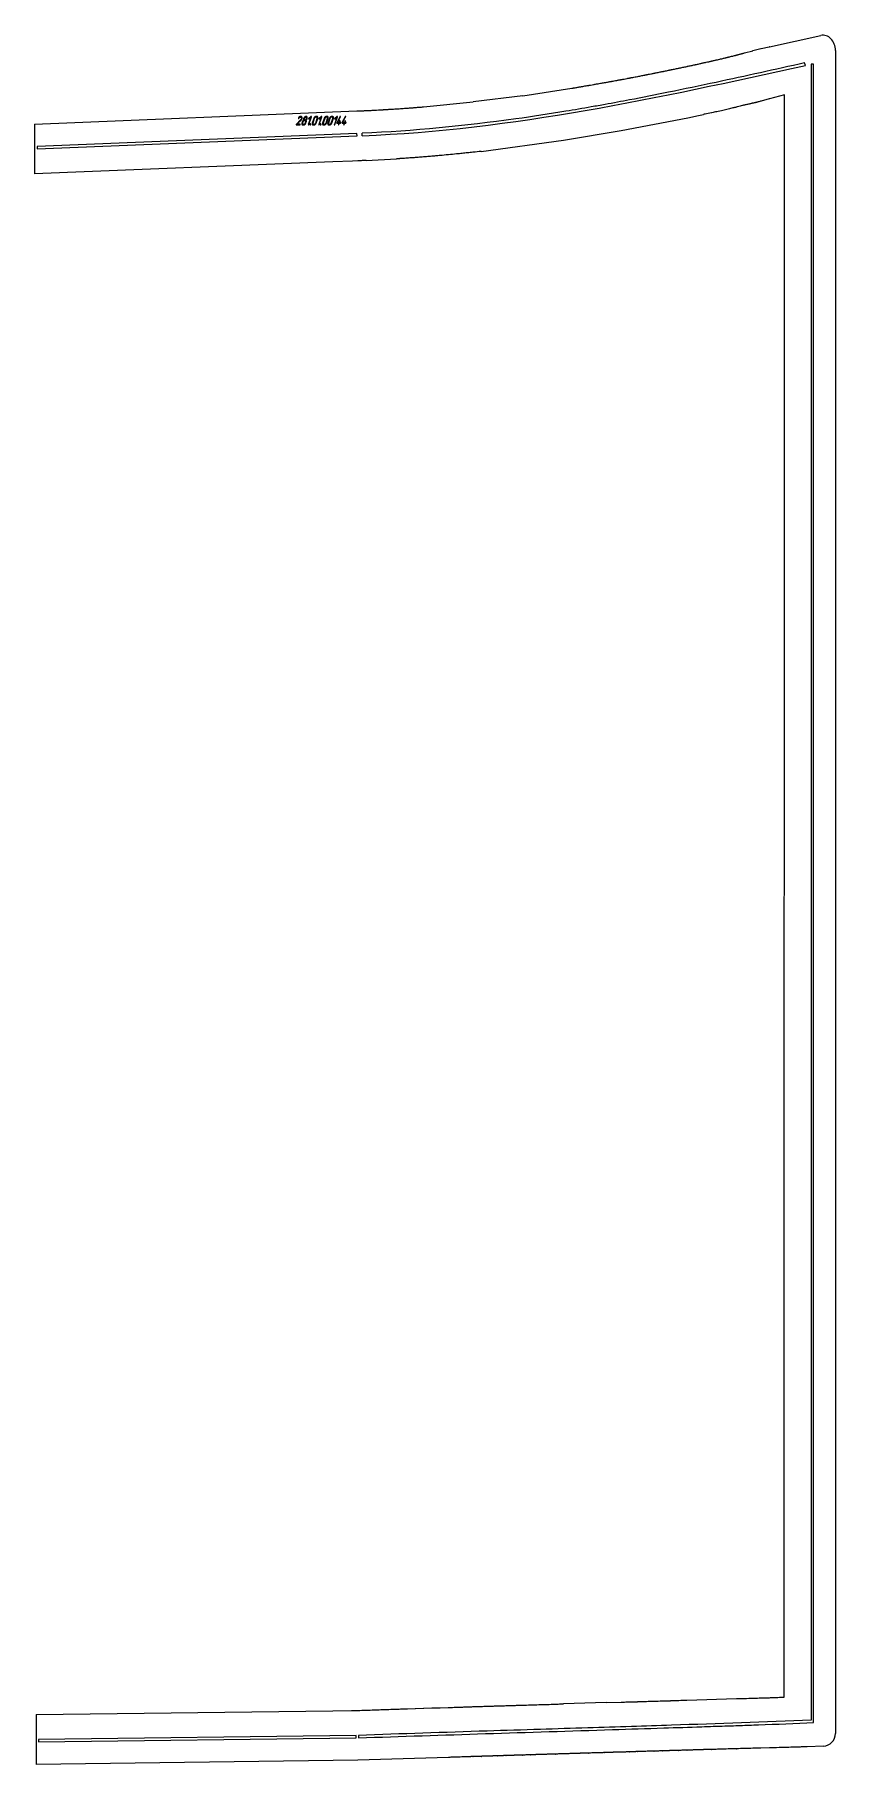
# Model space of a CAD drawing. Header units: millimetres. Extents: x 267 to 1230, y 100 to 2180.
import ezdxf

# ---------------------------------------------------------------- set-up
doc = ezdxf.new("R2010")
doc.units = ezdxf.units.MM
doc.linetypes.add('K5LT32769', pattern=[0])
doc.layers.add('Engraving', color=7, linetype='Continuous')

msp = doc.modelspace()

# ---------------------------------------------------------------- linework, layer by layer
at = {"color": 150, "linetype": 'K5LT32769', "lineweight": 25, "true_color": 0x0080ff}
for p, q in [((1140.9, 2162.9), (1150.7, 2165.1)), ((1150.8, 2165.2), (1212.6, 2178.8)), ((1119.4, 2157.3), (1120, 2157.5)), ((1120, 2157.5), (1120.9, 2157.7)), ((1121.1, 2157.8), (1130.8, 2160.4)), ((1131, 2160.5), (1140.7, 2162.9)), ((1230.3, 2160.6), (1230.3, 137.7)), ((854.3, 2106.3), (794.5, 2098.8)), ((854.3, 2106.3), (913.3, 2115.4)), ((1150.7, 2102.4), (1140.9, 2099.8)), ((1150.8, 2102.4), (1150.7, 2102.4)), ((1169.2, 2107.3), (1150.8, 2102.4)), ((1168.6, 180.9), (1169.2, 2107.3)), ((267.1, 2072.3), (654.5, 2088)), ((655.8, 2088), (655.9, 2088)), ((665.7, 2088.4), (665.9, 2088.5)), ((675.6, 2088.9), (675.8, 2088.9)), ((685.5, 2089.5), (685.7, 2089.5)), ((695.4, 2090), (695.6, 2090.1)), ((705.3, 2090.7), (705.5, 2090.7)), ((715.2, 2091.4), (715.4, 2091.4)), ((725, 2092.1), (725.3, 2092.1)), ((734.9, 2092.9), (794.5, 2098.8)), ((972.7, 2064.4), (1052.9, 2079.8)), ((1052.9, 2079.8), (1065.7, 2082.7)), ((1065.7, 2082.7), (1071.6, 2083.8)), ((1081.5, 2085.8), (1081.3, 2085.8)), ((1091.4, 2087.9), (1091.2, 2087.9)), ((1101.3, 2090.2), (1101.1, 2090.1)), ((1111.2, 2092.6), (1111, 2092.5)), ((1121.1, 2095.1), (1120.9, 2095)), ((1131, 2097.3), (1130.8, 2097.3)), ((1140.2, 2099.6), (1139.3, 2099.4)), ((1140.7, 2099.7), (1140.2, 2099.6)), ((1140.9, 2099.8), (1140.7, 2099.7)), ((267.1, 2072.3), (267.1, 2045.3)), ((903.4, 2052.8), (972.7, 2064.4)), ((267.1, 2045.3), (267.1, 2042.3)), ((267.1, 2042.3), (267.1, 2012.2)), ((794.5, 2038.3), (794.3, 2038.3)), ((804.2, 2039.4), (903.4, 2052.8)), ((625.7, 2026.8), (267.1, 2012.2)), ((649.6, 2027.7), (625.7, 2026.8)), ((655.8, 2028), (649.6, 2027.7)), ((655.9, 2028), (655.8, 2028)), ((656.8, 2028), (655.9, 2028)), ((665.7, 2028.4), (702.4, 2030.4)), ((705.5, 2030.6), (705.3, 2030.6)), ((715.4, 2031.2), (715.2, 2031.2)), ((725.3, 2032), (725, 2031.9)), ((735.2, 2032.7), (734.9, 2032.7)), ((745, 2033.5), (744.8, 2033.5)), ((754.6, 2034.4), (753.7, 2034.3)), ((754.7, 2034.4), (754.6, 2034.4)), ((754.9, 2034.4), (754.7, 2034.4)), ((764.8, 2035.3), (764.6, 2035.3)), ((774.7, 2036.3), (774.5, 2036.3)), ((784.6, 2037.3), (784.4, 2037.3)), ((697.5, 166.4), (698.5, 166.4)), ((698.5, 166.4), (705.3, 166.6)), ((705.3, 166.6), (705.5, 166.6)), ((715.2, 167), (715.4, 167)), ((715.4, 167), (725, 167.3)), ((725, 167.3), (725.3, 167.3)), ((725.3, 167.3), (734.9, 167.6)), ((734.9, 167.6), (735.2, 167.6)), ((735.2, 167.6), (744.8, 167.9)), ((744.8, 167.9), (745, 167.9)), ((745, 167.9), (748.2, 168)), ((748.2, 168), (749.3, 168.1)), ((749.3, 168.1), (754.7, 168.2)), ((754.7, 168.2), (754.9, 168.2)), ((754.9, 168.2), (764.6, 168.5)), ((764.6, 168.5), (764.8, 168.6)), ((774.5, 168.9), (774.7, 168.9)), ((784.4, 169.2), (784.6, 169.2)), ((794.3, 169.5), (794.5, 169.5)), ((794.5, 169.5), (798.9, 169.6)), ((798.9, 169.6), (800, 169.7)), ((800, 169.7), (804.2, 169.8)), ((804.2, 169.8), (804.4, 169.8)), ((814.1, 170.1), (814.3, 170.1)), ((824, 170.4), (824.2, 170.4)), ((833.9, 170.7), (834.1, 170.7)), ((843.8, 171), (844, 171)), ((849.6, 171.2), (850.8, 171.2)), ((850.8, 171.2), (853.7, 171.3)), ((853.7, 171.3), (853.9, 171.3)), ((863.6, 171.6), (863.8, 171.6)), ((873.5, 171.9), (873.7, 171.9)), ((883.4, 172.2), (883.6, 172.2)), ((893.3, 172.5), (893.5, 172.5)), ((900.3, 172.8), (901.5, 172.8)), ((901.5, 172.8), (903.2, 172.9)), ((954.5, 174.4), (903.2, 172.9)), ((954.5, 174.4), (972.7, 174.9)), ((982.4, 175.2), (982.6, 175.2)), ((992.2, 175.5), (992.5, 175.6)), ((1001.6, 175.9), (1002.1, 175.9)), ((1002.1, 175.9), (1002.4, 175.9)), ((1002.4, 175.9), (1002.9, 175.9)), ((1012, 176.2), (1012.2, 176.2)), ((1021.9, 176.4), (1022.1, 176.5)), ((1031.8, 176.7), (1032, 176.8)), ((1041.7, 177.1), (1041.9, 177.1)), ((1051.6, 177.4), (1111.2, 179.2)), ((1120.9, 179.4), (1121.1, 179.4)), ((1130.8, 179.7), (1131, 179.7)), ((1140.7, 180), (1140.9, 180)), ((1150.7, 180.3), (1150.8, 180.3)), ((1153.9, 180.5), (1154.8, 180.5)), ((268.8, 160.1), (625.7, 164.6)), ((268.8, 160.1), (268.8, 130.1)), ((625.7, 164.6), (648.2, 164.9)), ((625.7, 164.6), (625.7, 164.6)), ((648.2, 164.9), (655.2, 165)), ((655.2, 165), (655.8, 165)), ((655.8, 165), (655.9, 165)), ((665.7, 165.3), (665.9, 165.3)), ((675.6, 165.6), (675.8, 165.6)), ((685.5, 166), (685.7, 166)), ((695.4, 166.3), (695.6, 166.3)), ((695.6, 166.3), (697.5, 166.4)), ((268.8, 130.1), (268.8, 127.1)), ((268.8, 127.1), (268.9, 100.1)), ((1230.3, 137.7), (1230.3, 137.2)), ((655.8, 105), (268.9, 100.1)), ((764.8, 108.5), (655.8, 105)), ((774.5, 108.8), (774.7, 108.8)), ((784.4, 109.1), (784.6, 109.1)), ((794.3, 109.4), (794.5, 109.4)), ((804.2, 109.7), (804.4, 109.7)), ((814.1, 110), (814.3, 110.1)), ((824, 110.4), (824.2, 110.4)), ((833.9, 110.7), (834.1, 110.7)), ((843.8, 111), (844, 111)), ((853.7, 111.3), (853.9, 111.3)), ((863.6, 111.6), (863.8, 111.6)), ((873.5, 111.9), (873.7, 111.9)), ((883.4, 112.2), (883.6, 112.2)), ((893.3, 112.5), (893.5, 112.5)), ((903.2, 112.8), (903.4, 112.8)), ((913.1, 113.1), (913.3, 113.1)), ((923, 113.4), (923.2, 113.4)), ((932.9, 113.7), (933.1, 113.7)), ((942.8, 114), (943, 114)), ((952.7, 114.3), (952.9, 114.3)), ((962.6, 114.5), (962.8, 114.6)), ((972.5, 114.8), (972.7, 114.8)), ((982.4, 115.1), (982.6, 115.1)), ((992.2, 115.4), (992.5, 115.4)), ((1002.1, 115.7), (1002.4, 115.7)), ((1012, 116), (1012.2, 116)), ((1021.9, 116.3), (1022.1, 116.3)), ((1031.8, 116.6), (1032, 116.6)), ((1041.7, 116.9), (1041.9, 116.9)), ((1051.6, 117.2), (1051.8, 117.2)), ((1061.5, 117.5), (1061.7, 117.5)), ((1071.4, 117.8), (1071.6, 117.8)), ((1081.3, 118), (1081.5, 118)), ((1091.2, 118.3), (1091.4, 118.3)), ((1101.1, 118.6), (1101.3, 118.6)), ((1111, 118.9), (1111.2, 118.9)), ((1120.9, 119.1), (1121.1, 119.2)), ((1130.8, 119.4), (1131, 119.4)), ((1150.8, 119.9), (1140.7, 119.7)), ((1215.9, 122.1), (1196.2, 121.3))]:
    msp.add_line(p, q, dxfattribs=at)
msp.add_arc((1153.5, 2155.1), 10.4, 105.0562, 105.6192, dxfattribs=at)
for centre, major_axis, ratio, start_param, end_param in [((1215.3, 2160.6), (0, -18.5), 0.811415, 1.570796, 3.318696), ((1215.3, 137.2), (0, 15.1), 0.990143, 3.184457, 4.712389)]:
    msp.add_ellipse(centre, major_axis=major_axis, ratio=ratio, start_param=start_param, end_param=end_param, dxfattribs=at)
for points in [[(1140.7, 2162.9), (1140.8, 2162.9), (1140.8, 2162.9), (1140.9, 2162.9)], [(1061.5, 2143.6), (1061.6, 2143.6), (1061.7, 2143.7), (1061.7, 2143.7)], [(1071.4, 2145.8), (1071.5, 2145.8), (1071.6, 2145.8), (1071.6, 2145.9)], [(1111.2, 2155.2), (1111.6, 2155.3), (1112.2, 2155.4), (1113.3, 2155.7), (1114.3, 2156), (1115.3, 2156.2), (1116.3, 2156.5), (1117.4, 2156.8), (1118.4, 2157), (1119.1, 2157.2), (1119.4, 2157.3)], [(1120.9, 2157.7), (1121, 2157.8), (1121, 2157.8), (1121.1, 2157.8)], [(1130.8, 2160.4), (1130.9, 2160.4), (1130.9, 2160.4), (1131, 2160.5)], [(952.7, 2122.1), (952.7, 2122.1), (952.8, 2122.1), (952.9, 2122.2)], [(962.6, 2123.9), (962.6, 2123.9), (962.7, 2123.9), (962.8, 2123.9)], [(972.5, 2125.7), (972.5, 2125.7), (972.6, 2125.8), (972.7, 2125.8)], [(982.4, 2127.6), (982.4, 2127.6), (982.5, 2127.6), (982.6, 2127.6)], [(992.2, 2129.5), (992.3, 2129.5), (992.4, 2129.5), (992.5, 2129.5)], [(1002.1, 2131.4), (1002.2, 2131.4), (1002.3, 2131.4), (1002.4, 2131.4)], [(1012, 2133.3), (1012.1, 2133.4), (1012.2, 2133.4), (1012.2, 2133.4)], [(1021.9, 2135.3), (1022, 2135.4), (1022.1, 2135.4), (1022.1, 2135.4)], [(1031.8, 2137.4), (1031.9, 2137.4), (1032, 2137.4), (1032, 2137.4)], [(1041.7, 2139.4), (1041.8, 2139.4), (1041.9, 2139.4), (1041.9, 2139.5)], [(1051.6, 2141.5), (1051.7, 2141.5), (1051.8, 2141.5), (1051.8, 2141.6)], [(923, 2117), (923, 2117), (923.1, 2117), (923.2, 2117)], [(932.9, 2118.6), (932.9, 2118.7), (933, 2118.7), (933.1, 2118.7)], [(942.8, 2120.4), (942.8, 2120.4), (942.9, 2120.4), (943, 2120.4)], [(654.5, 2088), (655, 2088), (655.4, 2088), (655.8, 2088)], [(675.8, 2088.9), (679, 2089.1), (682.2, 2089.3), (685.5, 2089.5)], [(794.3, 2038.3), (793.2, 2038.2), (791.1, 2038), (787.9, 2037.6), (785.7, 2037.4), (784.6, 2037.3)], [(804.2, 2039.4), (801, 2039.1), (797.8, 2038.7), (794.5, 2038.3)], [(705.3, 2030.6), (704.3, 2030.5), (703.4, 2030.4), (702.4, 2030.4)], [(734.9, 2032.7), (733.9, 2032.6), (731.7, 2032.4), (728.5, 2032.2), (726.3, 2032), (725.3, 2032)], [(744.8, 2033.5), (743.8, 2033.4), (741.6, 2033.2), (738.4, 2033), (736.2, 2032.8), (735.2, 2032.7)], [(764.6, 2035.3), (761.4, 2035), (758.2, 2034.7), (754.9, 2034.4)], [(774.5, 2036.3), (771.3, 2035.9), (768.1, 2035.6), (764.8, 2035.3)], [(844, 171), (845.9, 171.1), (847.7, 171.1), (849.6, 171.2)], [(853.9, 171.3), (857.1, 171.4), (860.4, 171.5), (863.6, 171.6)], [(863.8, 171.6), (867, 171.7), (870.3, 171.8), (873.5, 171.9)], [(873.7, 171.9), (876.9, 172), (880.2, 172.1), (883.4, 172.2)], [(883.6, 172.2), (886.8, 172.3), (890.1, 172.4), (893.3, 172.5)], [(893.5, 172.5), (895.8, 172.6), (898, 172.7), (900.3, 172.8)], [(1002.9, 175.9), (1006, 176), (1009, 176.1), (1012, 176.2)], [(1012.2, 176.2), (1015.5, 176.3), (1018.7, 176.3), (1021.9, 176.4)], [(1022.1, 176.5), (1025.4, 176.5), (1028.6, 176.6), (1031.8, 176.7)], [(1032, 176.8), (1035.3, 176.9), (1038.5, 177), (1041.7, 177.1)], [(1041.9, 177.1), (1045.2, 177.2), (1048.4, 177.3), (1051.6, 177.4)], [(1121.1, 179.4), (1124.3, 179.5), (1127.6, 179.6), (1130.8, 179.7)], [(1150.8, 180.3), (1151.8, 180.4), (1152.9, 180.4), (1153.9, 180.5)], [(655.9, 165), (659.2, 165.1), (662.4, 165.2), (665.7, 165.3)], [(665.9, 165.3), (669.1, 165.4), (672.3, 165.5), (675.6, 165.6)], [(1101.1, 118.6), (1097.9, 118.5), (1094.6, 118.4), (1091.4, 118.3)], [(1111, 118.9), (1107.8, 118.8), (1104.5, 118.7), (1101.3, 118.6)], [(1120.9, 119.1), (1117.7, 119.1), (1114.4, 119), (1111.2, 118.9)], [(1130.8, 119.4), (1127.6, 119.3), (1124.3, 119.2), (1121.1, 119.2)], [(1140.7, 119.7), (1137.5, 119.6), (1134.2, 119.5), (1131, 119.4)]]:
    msp.add_open_spline(points, degree=3, dxfattribs=at)
for points, knots in [([(1051.8, 2141.6), (1052.3, 2141.7), (1053.6, 2141.9), (1056.3, 2142.5), (1059.1, 2143.1), (1061, 2143.5), (1061.5, 2143.6)], [0, 0, 0, 0, 0.155109, 0.387772, 0.853098, 1, 1, 1, 1]), ([(1061.7, 2143.7), (1062.6, 2143.9), (1064.8, 2144.3), (1067.6, 2144.9), (1069.9, 2145.5), (1070.9, 2145.7), (1071.4, 2145.8)], [0, 0, 0, 0, 0.275289, 0.688223, 0.844112, 1, 1, 1, 1]), ([(1071.6, 2145.9), (1072.1, 2146), (1073.2, 2146.2), (1075.3, 2146.7), (1077.5, 2147.1), (1079.7, 2147.6), (1080.8, 2147.9), (1081.3, 2148)], [0, 0, 0, 0, 0.1589633, 0.3179267, 0.6589633, 0.8294817, 1, 1, 1, 1]), ([(1081.3, 2148), (1081.3, 2148), (1081.4, 2148), (1081.4, 2148), (1081.5, 2148.1), (1081.5, 2148.1), (1081.5, 2148.1), (1081.5, 2148.1)], [0, 0, 0, 0, 0.249772, 0.499545, 0.749653, 0.874826, 1, 1, 1, 1]), ([(1081.5, 2148.1), (1081.8, 2148.1), (1082.5, 2148.3), (1083.8, 2148.6), (1085.3, 2148.9), (1086.9, 2149.3), (1088.8, 2149.7), (1090.2, 2150.1), (1091.2, 2150.3)], [0, 0, 0, 0, 0.100516, 0.201032, 0.402065, 0.551549, 0.701032, 1, 1, 1, 1]), ([(1091.2, 2150.3), (1091.2, 2150.3), (1091.3, 2150.3), (1091.3, 2150.3), (1091.4, 2150.3), (1091.4, 2150.4), (1091.4, 2150.4), (1091.4, 2150.4)], [0, 0, 0, 0, 0.249777, 0.499555, 0.74966, 0.87483, 1, 1, 1, 1]), ([(1091.4, 2150.4), (1091.8, 2150.4), (1092.6, 2150.6), (1094, 2150.9), (1095.6, 2151.3), (1097.2, 2151.7), (1098.4, 2152), (1099.3, 2152.2), (1100.2, 2152.4), (1100.8, 2152.6), (1101.1, 2152.7)], [0, 0, 0, 0, 0.117974, 0.235948, 0.432571, 0.629195, 0.721896, 0.814597, 0.907299, 1, 1, 1, 1]), ([(1101.1, 2152.7), (1101.1, 2152.7), (1101.2, 2152.7), (1101.2, 2152.7), (1101.3, 2152.7), (1101.3, 2152.7), (1101.3, 2152.7), (1101.3, 2152.7)], [0, 0, 0, 0, 0.249795, 0.499589, 0.749686, 0.874843, 1, 1, 1, 1]), ([(1101.3, 2152.7), (1101.5, 2152.8), (1102, 2152.9), (1102.9, 2153.1), (1104.5, 2153.5), (1106.6, 2154), (1108.5, 2154.5), (1109.9, 2154.8), (1110.7, 2155), (1111, 2155.1)], [0, 0, 0, 0, 0.070032, 0.140063, 0.280127, 0.560253, 0.780127, 0.890063, 1, 1, 1, 1]), ([(1111, 2155.1), (1111, 2155.1), (1111.1, 2155.1), (1111.1, 2155.2), (1111.2, 2155.2), (1111.2, 2155.2), (1111.2, 2155.2), (1111.2, 2155.2)], [0, 0, 0, 0, 0.249834, 0.499668, 0.749745, 0.874872, 1, 1, 1, 1]), ([(943, 2120.4), (943.6, 2120.5), (945.1, 2120.8), (947.5, 2121.2), (950.1, 2121.7), (951.8, 2122), (952.7, 2122.1)], [0, 0, 0, 0, 0.191447, 0.478617, 0.739309, 1, 1, 1, 1]), ([(952.9, 2122.2), (953.7, 2122.3), (955.1, 2122.6), (957.2, 2122.9), (959, 2123.3), (960.5, 2123.5), (961.5, 2123.7), (962.1, 2123.8), (962.4, 2123.9), (962.6, 2123.9)], [0, 0, 0, 0, 0.254707, 0.445738, 0.636768, 0.818384, 0.909192, 0.954596, 1, 1, 1, 1]), ([(962.8, 2123.9), (963.8, 2124.1), (965.3, 2124.4), (967.4, 2124.8), (969.1, 2125.1), (970.5, 2125.4), (971.6, 2125.6), (972.2, 2125.7), (972.5, 2125.7)], [0, 0, 0, 0, 0.308288, 0.481216, 0.654144, 0.827072, 0.913536, 1, 1, 1, 1]), ([(972.7, 2125.8), (973, 2125.8), (973.5, 2125.9), (974.7, 2126.1), (976.6, 2126.5), (978.7, 2126.9), (980.5, 2127.2), (981.6, 2127.4), (982.1, 2127.5), (982.4, 2127.6)], [0, 0, 0, 0, 0.090005, 0.180011, 0.360022, 0.680011, 0.840005, 0.920003, 1, 1, 1, 1]), ([(982.6, 2127.6), (982.9, 2127.7), (983.6, 2127.8), (984.9, 2128.1), (986.8, 2128.4), (989.4, 2128.9), (991.3, 2129.3), (992.2, 2129.5)], [0, 0, 0, 0, 0.103093, 0.206186, 0.412371, 0.706186, 1, 1, 1, 1]), ([(992.5, 2129.5), (993.3, 2129.7), (994.9, 2130), (997.3, 2130.4), (999.3, 2130.8), (1000.9, 2131.2), (1001.7, 2131.3), (1002.1, 2131.4)], [0, 0, 0, 0, 0.25, 0.5, 0.75, 0.875, 1, 1, 1, 1]), ([(1002.4, 2131.4), (1002.4, 2131.5), (1002.5, 2131.5), (1002.8, 2131.5), (1003.2, 2131.6), (1004.1, 2131.8), (1005.8, 2132.1), (1008.5, 2132.6), (1010.8, 2133.1), (1012, 2133.3)], [0, 0, 0, 0, 0.018863, 0.037725, 0.07545, 0.1509, 0.301801, 0.603602, 1, 1, 1, 1]), ([(1012.2, 2133.4), (1012.7, 2133.5), (1013.5, 2133.6), (1015.1, 2134), (1017.1, 2134.4), (1019.1, 2134.8), (1020.7, 2135.1), (1021.5, 2135.3), (1021.9, 2135.3)], [0, 0, 0, 0, 0.125, 0.25, 0.5, 0.75, 0.875, 1, 1, 1, 1]), ([(1022.1, 2135.4), (1022.6, 2135.5), (1023.4, 2135.6), (1025, 2135.9), (1027, 2136.4), (1029, 2136.8), (1030.6, 2137.1), (1031.4, 2137.3), (1031.8, 2137.4)], [0, 0, 0, 0, 0.125, 0.25, 0.5, 0.75, 0.875, 1, 1, 1, 1]), ([(1032, 2137.4), (1032.4, 2137.5), (1033.3, 2137.7), (1034.9, 2138), (1036.9, 2138.4), (1039.3, 2138.9), (1040.9, 2139.2), (1041.7, 2139.4)], [0, 0, 0, 0, 0.125, 0.25, 0.5, 0.75, 1, 1, 1, 1]), ([(1041.9, 2139.5), (1042.3, 2139.5), (1043.2, 2139.7), (1044.8, 2140), (1046.8, 2140.5), (1049.2, 2141), (1050.8, 2141.3), (1051.6, 2141.5)], [0, 0, 0, 0, 0.125, 0.25, 0.5, 0.75, 1, 1, 1, 1]), ([(913.3, 2115.4), (913.5, 2115.4), (913.8, 2115.4), (914.4, 2115.5), (915.6, 2115.7), (918, 2116.1), (920.5, 2116.5), (922.4, 2116.9), (923, 2117)], [0, 0, 0, 0, 0.051096, 0.102775, 0.206135, 0.412853, 0.82629, 1, 1, 1, 1]), ([(923.2, 2117), (923.3, 2117), (923.6, 2117.1), (924.4, 2117.2), (925.8, 2117.4), (927.8, 2117.8), (930.3, 2118.2), (932, 2118.5), (932.9, 2118.6)], [0, 0, 0, 0, 0.0413, 0.103249, 0.227148, 0.474947, 0.737473, 1, 1, 1, 1]), ([(933.1, 2118.7), (933.5, 2118.7), (934.4, 2118.9), (936.4, 2119.3), (938.7, 2119.6), (941, 2120), (942.2, 2120.3), (942.8, 2120.4)], [0, 0, 0, 0, 0.115106, 0.287765, 0.633084, 0.816542, 1, 1, 1, 1]), ([(655.9, 2088), (656.7, 2088.1), (658.3, 2088.1), (660.4, 2088.2), (662, 2088.3), (663.2, 2088.3), (664.4, 2088.4), (665.3, 2088.4), (665.7, 2088.4)], [0, 0, 0, 0, 0.2487079, 0.4974157, 0.6230618, 0.7487079, 0.8743539, 1, 1, 1, 1]), ([(665.9, 2088.5), (666.3, 2088.5), (667.1, 2088.5), (668.7, 2088.6), (671.6, 2088.7), (674, 2088.8), (675.6, 2088.9)], [0, 0, 0, 0, 0.121923, 0.250884, 0.508805, 1, 1, 1, 1]), ([(685.7, 2089.5), (685.9, 2089.5), (686.5, 2089.5), (687.6, 2089.6), (689, 2089.7), (690.6, 2089.8), (692.2, 2089.9), (693.8, 2090), (694.8, 2090), (695.4, 2090)], [0, 0, 0, 0, 0.085539, 0.171079, 0.342158, 0.506618, 0.671079, 0.835539, 1, 1, 1, 1]), ([(695.6, 2090.1), (695.8, 2090.1), (696.4, 2090.1), (697.5, 2090.2), (700.4, 2090.4), (703.1, 2090.5), (705.3, 2090.7)], [0, 0, 0, 0, 0.084216, 0.168433, 0.336865, 1, 1, 1, 1]), ([(705.5, 2090.7), (706.6, 2090.8), (708.8, 2090.9), (711.6, 2091.1), (713.6, 2091.3), (714.6, 2091.3), (715.2, 2091.4)], [0, 0, 0, 0, 0.364804, 0.682402, 0.841201, 1, 1, 1, 1]), ([(715.4, 2091.4), (716.2, 2091.5), (718.2, 2091.6), (720.8, 2091.8), (723.2, 2092), (724.4, 2092.1), (725, 2092.1)], [0, 0, 0, 0, 0.250906, 0.627264, 0.813632, 1, 1, 1, 1]), ([(725.3, 2092.1), (725.7, 2092.2), (726.8, 2092.3), (728.6, 2092.4), (730.5, 2092.6), (732.7, 2092.7), (734.1, 2092.9), (734.9, 2092.9)], [0, 0, 0, 0, 0.136553, 0.341383, 0.546213, 0.751042, 1, 1, 1, 1]), ([(1081.3, 2085.8), (1081.2, 2085.7), (1078.6, 2085.2), (1075.4, 2084.6), (1072.2, 2083.9), (1071.6, 2083.8)], [0, 0, 0, 0, 0.020902, 0.813824, 1, 1, 1, 1]), ([(1091.2, 2087.9), (1090, 2087.6), (1086.8, 2086.9), (1083.6, 2086.2), (1081.5, 2085.8)], [0, 0, 0, 0, 0.358031, 1, 1, 1, 1]), ([(1101.1, 2090.1), (1099, 2089.6), (1095.8, 2088.9), (1092.5, 2088.2), (1091.4, 2087.9)], [0, 0, 0, 0, 0.652102, 1, 1, 1, 1]), ([(1111, 2092.5), (1109.7, 2092.2), (1106.4, 2091.4), (1103.2, 2090.6), (1101.3, 2090.2)], [0, 0, 0, 0, 0.406484, 1, 1, 1, 1]), ([(1118.5, 2094.5), (1116.5, 2094), (1114.1, 2093.3), (1111.7, 2092.7), (1111.2, 2092.6)], [0, 0, 0, 0, 0.807689, 1, 1, 1, 1]), ([(1120.9, 2095), (1120.5, 2094.9), (1119.7, 2094.8), (1118.9, 2094.6), (1118.5, 2094.5)], [0, 0, 0, 0, 0.478858, 1, 1, 1, 1]), ([(1130.8, 2097.3), (1130.5, 2097.2), (1129.6, 2097), (1128.2, 2096.6), (1126.5, 2096.3), (1124.6, 2095.8), (1122.8, 2095.4), (1121.6, 2095.2), (1121.1, 2095.1)], [0, 0, 0, 0, 0.104683, 0.264084, 0.428998, 0.626305, 0.85551, 1, 1, 1, 1]), ([(1139.3, 2099.4), (1138.6, 2099.2), (1137.4, 2098.9), (1135.9, 2098.5), (1134.7, 2098.2), (1133.7, 2097.9), (1132.5, 2097.7), (1131.6, 2097.4), (1131.1, 2097.3), (1131, 2097.3)], [0, 0, 0, 0, 0.242553, 0.423384, 0.552377, 0.66598, 0.801024, 0.967338, 1, 1, 1, 1]), ([(665.7, 2028.4), (663.7, 2028.3), (660.7, 2028.2), (657.8, 2028.1), (656.8, 2028)], [0, 0, 0, 0, 0.666667, 1, 1, 1, 1]), ([(715.2, 2031.2), (714.1, 2031.2), (711.9, 2031), (709.1, 2030.8), (706.9, 2030.7), (705.8, 2030.6), (705.5, 2030.6)], [0, 0, 0, 0, 0.333333, 0.666667, 0.888889, 1, 1, 1, 1]), ([(725, 2031.9), (722.9, 2031.8), (719.7, 2031.5), (716.4, 2031.3), (715.4, 2031.2)], [0, 0, 0, 0, 0.666667, 1, 1, 1, 1]), ([(753.7, 2034.3), (751.8, 2034.1), (748.9, 2033.9), (746, 2033.6), (745, 2033.5)], [0, 0, 0, 0, 0.666667, 1, 1, 1, 1]), ([(784.4, 2037.3), (783.3, 2037.1), (780.1, 2036.8), (776.9, 2036.5), (774.7, 2036.3)], [0, 0, 0, 0, 0.333333, 1, 1, 1, 1]), ([(705.5, 166.6), (706.5, 166.7), (709.8, 166.8), (713, 166.9), (715.2, 167)], [0, 0, 0, 0, 0.333509, 1, 1, 1, 1]), ([(764.8, 168.6), (767.1, 168.6), (770.3, 168.7), (773.6, 168.8), (774.5, 168.9)], [0, 0, 0, 0, 0.698958, 1, 1, 1, 1]), ([(774.7, 168.9), (776.4, 168.9), (779.6, 169), (782.9, 169.1), (784.4, 169.2)], [0, 0, 0, 0, 0.513679, 1, 1, 1, 1]), ([(784.6, 169.2), (786.1, 169.2), (789.3, 169.3), (792.6, 169.4), (794.3, 169.5)], [0, 0, 0, 0, 0.452633, 1, 1, 1, 1]), ([(804.4, 169.8), (806.3, 169.9), (809.6, 170), (812.8, 170.1), (814.1, 170.1)], [0, 0, 0, 0, 0.5921655, 1, 1, 1, 1]), ([(814.3, 170.1), (814.4, 170.1), (815.9, 170.2), (819.1, 170.3), (822.3, 170.4), (824, 170.4)], [0, 0, 0, 0, 0.0175808, 0.4672965, 1, 1, 1, 1]), ([(824.2, 170.4), (826.3, 170.5), (829.5, 170.6), (832.7, 170.7), (833.9, 170.7)], [0, 0, 0, 0, 0.638081, 1, 1, 1, 1]), ([(834.1, 170.7), (835.2, 170.8), (838.5, 170.9), (841.7, 171), (843.8, 171)], [0, 0, 0, 0, 0.345506, 1, 1, 1, 1]), ([(972.7, 174.9), (974, 175), (977.2, 175.1), (980.5, 175.2), (982.4, 175.2)], [0, 0, 0, 0, 0.415621, 1, 1, 1, 1]), ([(982.6, 175.2), (983, 175.3), (985.9, 175.4), (989.1, 175.5), (991.9, 175.5), (992.2, 175.5)], [0, 0, 0, 0, 0.134237, 0.903952, 1, 1, 1, 1]), ([(992.5, 175.6), (994.2, 175.6), (997.3, 175.7), (1000.3, 175.8), (1001.6, 175.9)], [0, 0, 0, 0, 0.572396, 1, 1, 1, 1]), ([(1111.2, 179.2), (1113.9, 179.2), (1117.2, 179.3), (1120.4, 179.4), (1120.9, 179.4)], [0, 0, 0, 0, 0.838629, 1, 1, 1, 1]), ([(1131, 179.7), (1131.5, 179.7), (1134.7, 179.8), (1137.9, 179.9), (1140.7, 180)], [0, 0, 0, 0, 0.142495, 1, 1, 1, 1]), ([(1140.9, 180), (1141.9, 180.1), (1145.2, 180.2), (1148.4, 180.3), (1150.7, 180.3)], [0, 0, 0, 0, 0.3081033, 1, 1, 1, 1]), ([(1154.8, 180.5), (1157.6, 180.6), (1162.2, 180.7), (1166.8, 180.8), (1168.6, 180.9)], [0, 0, 0, 0, 0.607796, 1, 1, 1, 1]), ([(675.8, 165.6), (677.7, 165.7), (680.9, 165.8), (684.1, 165.9), (685.5, 166)], [0, 0, 0, 0, 0.591418, 1, 1, 1, 1]), ([(685.7, 166), (685.9, 166), (689.1, 166.1), (692.3, 166.2), (695.4, 166.3)], [0, 0, 0, 0, 0.057729, 1, 1, 1, 1]), ([(774.5, 108.8), (774.2, 108.8), (773.6, 108.8), (772.4, 108.7), (770.5, 108.7), (767.9, 108.6), (765.8, 108.5), (764.8, 108.5)], [0, 0, 0, 0, 0.094095, 0.18819, 0.376381, 0.68819, 1, 1, 1, 1]), ([(784.4, 109.1), (784, 109.1), (782.8, 109.1), (780.2, 109), (777.4, 108.9), (775.4, 108.8), (774.7, 108.8)], [0, 0, 0, 0, 0.146936, 0.367339, 0.808146, 1, 1, 1, 1]), ([(794.3, 109.4), (793.9, 109.4), (793.1, 109.4), (791.9, 109.4), (790.7, 109.3), (789.1, 109.3), (787.5, 109.2), (785.8, 109.2), (785, 109.1), (784.6, 109.1)], [0, 0, 0, 0, 0.125, 0.25, 0.375, 0.5, 0.75, 0.875, 1, 1, 1, 1]), ([(804.2, 109.7), (803.8, 109.7), (803, 109.7), (801.4, 109.7), (799.4, 109.6), (797.4, 109.5), (795.7, 109.5), (794.9, 109.5), (794.5, 109.4)], [0, 0, 0, 0, 0.125, 0.25, 0.5, 0.75, 0.875, 1, 1, 1, 1]), ([(814.1, 110), (813.7, 110), (812.9, 110), (811.3, 110), (809.3, 109.9), (807.3, 109.8), (805.6, 109.8), (804.8, 109.8), (804.4, 109.7)], [0, 0, 0, 0, 0.125, 0.25, 0.5, 0.75, 0.875, 1, 1, 1, 1]), ([(824, 110.4), (823.8, 110.3), (823.5, 110.3), (822.9, 110.3), (822.4, 110.3), (821.6, 110.3), (820.7, 110.3), (819.6, 110.2), (818.3, 110.2), (817.2, 110.1), (816.3, 110.1), (815.7, 110.1), (815, 110.1), (814.5, 110.1), (814.3, 110.1)], [0, 0, 0, 0, 0.056264, 0.112529, 0.168793, 0.225057, 0.337586, 0.450115, 0.587586, 0.725057, 0.793793, 0.862529, 0.931264, 1, 1, 1, 1]), ([(833.9, 110.7), (833.7, 110.7), (833.4, 110.6), (833, 110.6), (832.5, 110.6), (831.9, 110.6), (831.1, 110.6), (829.5, 110.5), (827.9, 110.5), (826.4, 110.4), (825.7, 110.4), (825, 110.4), (824.5, 110.4), (824.2, 110.4)], [0, 0, 0, 0, 0.048771, 0.097543, 0.146314, 0.195086, 0.292628, 0.390171, 0.695086, 0.771314, 0.847543, 0.923771, 1, 1, 1, 1]), ([(843.8, 111), (843.7, 111), (843.4, 110.9), (843, 110.9), (842.5, 110.9), (842, 110.9), (841.2, 110.9), (840.2, 110.8), (838.8, 110.8), (837.3, 110.8), (835.7, 110.7), (834.6, 110.7), (834.1, 110.7)], [0, 0, 0, 0, 0.043997, 0.087994, 0.131991, 0.175987, 0.263981, 0.351975, 0.513981, 0.675987, 0.837994, 1, 1, 1, 1]), ([(853.7, 111.3), (853.5, 111.3), (853.2, 111.3), (852.7, 111.2), (852.3, 111.2), (851.6, 111.2), (850.8, 111.2), (849.7, 111.1), (848.4, 111.1), (847.2, 111.1), (846.2, 111), (845.5, 111), (844.7, 111), (844.3, 111), (844, 111)], [0, 0, 0, 0, 0.0490963, 0.0981926, 0.1472889, 0.1963853, 0.2945779, 0.3927705, 0.5445779, 0.6963853, 0.7722889, 0.8481926, 0.9240963, 1, 1, 1, 1]), ([(863.6, 111.6), (863.4, 111.6), (863.1, 111.6), (862.6, 111.5), (862, 111.5), (861.4, 111.5), (860.5, 111.5), (858.9, 111.4), (857.4, 111.4), (856, 111.3), (855.3, 111.3), (854.6, 111.3), (854.1, 111.3), (853.9, 111.3)], [0, 0, 0, 0, 0.053266, 0.106533, 0.159799, 0.213066, 0.319599, 0.426132, 0.713066, 0.784799, 0.856533, 0.928266, 1, 1, 1, 1]), ([(873.5, 111.9), (873.3, 111.9), (872.9, 111.8), (872.4, 111.8), (871.8, 111.8), (871, 111.8), (870.1, 111.8), (868.9, 111.7), (867.7, 111.7), (866.6, 111.7), (865.7, 111.6), (865.1, 111.6), (864.4, 111.6), (864, 111.6), (863.8, 111.6)], [0, 0, 0, 0, 0.05882, 0.11764, 0.17646, 0.23528, 0.35292, 0.47056, 0.60292, 0.73528, 0.80146, 0.86764, 0.93382, 1, 1, 1, 1]), ([(883.4, 112.2), (883, 112.2), (882.2, 112.1), (880.6, 112.1), (878.5, 112), (876.5, 112), (874.9, 111.9), (874.1, 111.9), (873.7, 111.9)], [0, 0, 0, 0, 0.125, 0.25, 0.5, 0.75, 0.875, 1, 1, 1, 1]), ([(893.3, 112.5), (892.9, 112.5), (892.1, 112.4), (890.5, 112.4), (888.4, 112.3), (886.4, 112.3), (884.8, 112.2), (884, 112.2), (883.6, 112.2)], [0, 0, 0, 0, 0.125, 0.25, 0.5, 0.75, 0.875, 1, 1, 1, 1]), ([(903.2, 112.8), (902.8, 112.8), (902, 112.7), (900.4, 112.7), (898.3, 112.6), (896.3, 112.6), (894.7, 112.5), (893.9, 112.5), (893.5, 112.5)], [0, 0, 0, 0, 0.125, 0.25, 0.5, 0.75, 0.875, 1, 1, 1, 1]), ([(913.1, 113.1), (912.7, 113.1), (911.9, 113), (910.3, 113), (908.2, 112.9), (906.2, 112.9), (904.6, 112.8), (903.8, 112.8), (903.4, 112.8)], [0, 0, 0, 0, 0.125, 0.25, 0.5, 0.75, 0.875, 1, 1, 1, 1]), ([(923, 113.4), (922.6, 113.3), (921.8, 113.3), (920.2, 113.3), (918.1, 113.2), (916.1, 113.2), (914.5, 113.1), (913.7, 113.1), (913.3, 113.1)], [0, 0, 0, 0, 0.125, 0.25, 0.5, 0.75, 0.875, 1, 1, 1, 1]), ([(932.9, 113.7), (932.5, 113.6), (931.7, 113.6), (930.4, 113.6), (929.2, 113.5), (927.6, 113.5), (926, 113.5), (924.4, 113.4), (923.6, 113.4), (923.2, 113.4)], [0, 0, 0, 0, 0.125, 0.25, 0.375, 0.5, 0.75, 0.875, 1, 1, 1, 1]), ([(942.8, 114), (942.6, 113.9), (942, 113.9), (940.9, 113.9), (938.7, 113.8), (936, 113.8), (933.9, 113.7), (933.1, 113.7)], [0, 0, 0, 0, 0.0640436, 0.1601089, 0.3522396, 0.7365009, 1, 1, 1, 1]), ([(952.7, 114.3), (952.3, 114.2), (951.3, 114.2), (949.1, 114.1), (946.3, 114.1), (944, 114), (943, 114)], [0, 0, 0, 0, 0.1219797, 0.3049491, 0.6708881, 1, 1, 1, 1]), ([(962.6, 114.5), (961.9, 114.5), (960.4, 114.5), (958, 114.4), (955.4, 114.3), (953.7, 114.3), (952.9, 114.3)], [0, 0, 0, 0, 0.194483, 0.486207, 0.743103, 1, 1, 1, 1]), ([(972.5, 114.8), (971.7, 114.8), (970.4, 114.8), (968.5, 114.7), (966.7, 114.7), (964.8, 114.6), (963.4, 114.6), (962.8, 114.6)], [0, 0, 0, 0, 0.235417, 0.411979, 0.588541, 0.794271, 1, 1, 1, 1]), ([(982.4, 115.1), (982.1, 115.1), (981.7, 115.1), (980.8, 115.1), (979.4, 115), (977.6, 115), (975.3, 114.9), (973.6, 114.9), (972.7, 114.8)], [0, 0, 0, 0, 0.070285, 0.140571, 0.281141, 0.491998, 0.702854, 1, 1, 1, 1]), ([(992.2, 115.4), (992.1, 115.4), (991.8, 115.4), (991.4, 115.4), (991, 115.4), (990.4, 115.4), (989.7, 115.4), (988.7, 115.3), (987.3, 115.3), (985.2, 115.2), (983.6, 115.2), (982.6, 115.1)], [0, 0, 0, 0, 0.043184, 0.086369, 0.129553, 0.172738, 0.259106, 0.345475, 0.509106, 0.672738, 1, 1, 1, 1]), ([(1002.1, 115.7), (1002, 115.7), (1001.7, 115.7), (1001.2, 115.7), (1000.7, 115.7), (1000.1, 115.7), (999.3, 115.6), (997.7, 115.6), (996.1, 115.5), (994.7, 115.5), (993.9, 115.5), (993.2, 115.5), (992.7, 115.4), (992.5, 115.4)], [0, 0, 0, 0, 0.04951, 0.09902, 0.14853, 0.19804, 0.29706, 0.39608, 0.69804, 0.77353, 0.84902, 0.92451, 1, 1, 1, 1]), ([(1012, 116), (1011.9, 116), (1011.5, 116), (1011, 116), (1010.4, 116), (1009.7, 115.9), (1008.8, 115.9), (1007.2, 115.9), (1005, 115.8), (1003.2, 115.8), (1002.4, 115.7)], [0, 0, 0, 0, 0.055858, 0.111716, 0.167575, 0.223433, 0.335149, 0.446866, 0.723433, 1, 1, 1, 1]), ([(1021.9, 116.3), (1021.6, 116.3), (1020.8, 116.3), (1019.4, 116.2), (1017.4, 116.2), (1015.5, 116.1), (1014.2, 116.1), (1013.6, 116.1), (1012.9, 116), (1012.5, 116), (1012.2, 116)], [0, 0, 0, 0, 0.114442, 0.228883, 0.457766, 0.728883, 0.796662, 0.864442, 0.932221, 1, 1, 1, 1]), ([(1031.8, 116.6), (1031.6, 116.6), (1031.2, 116.6), (1030.6, 116.6), (1030, 116.5), (1029.2, 116.5), (1028.2, 116.5), (1026.6, 116.4), (1025, 116.4), (1023.6, 116.4), (1022.8, 116.3), (1022.3, 116.3), (1022.1, 116.3)], [0, 0, 0, 0, 0.062148, 0.124296, 0.186444, 0.248592, 0.372888, 0.497184, 0.748592, 0.874296, 0.937148, 1, 1, 1, 1]), ([(1041.7, 116.9), (1041.3, 116.9), (1040.5, 116.9), (1038.9, 116.8), (1036.9, 116.7), (1034.9, 116.7), (1033.3, 116.6), (1032.4, 116.6), (1032, 116.6)], [0, 0, 0, 0, 0.125, 0.25, 0.5, 0.75, 0.875, 1, 1, 1, 1]), ([(1051.6, 117.2), (1051.2, 117.2), (1050.4, 117.1), (1048.8, 117.1), (1046.8, 117), (1044.8, 117), (1043.1, 116.9), (1042.3, 116.9), (1041.9, 116.9)], [0, 0, 0, 0, 0.125, 0.25, 0.5, 0.75, 0.875, 1, 1, 1, 1]), ([(1061.5, 117.5), (1061.2, 117.5), (1060.5, 117.4), (1059.5, 117.4), (1058.6, 117.4), (1056.9, 117.3), (1055.2, 117.3), (1053.3, 117.2), (1052.3, 117.2), (1051.8, 117.2)], [0, 0, 0, 0, 0.102194, 0.204387, 0.306581, 0.408775, 0.704387, 0.852194, 1, 1, 1, 1]), ([(1071.4, 117.8), (1071, 117.7), (1070.2, 117.7), (1068.6, 117.7), (1066.6, 117.6), (1064.2, 117.5), (1062.5, 117.5), (1061.7, 117.5)], [0, 0, 0, 0, 0.125, 0.25, 0.5, 0.75, 1, 1, 1, 1]), ([(1081.3, 118), (1081.2, 118), (1080.9, 118), (1080.2, 118), (1079, 118), (1076.5, 117.9), (1073.9, 117.8), (1072.1, 117.8), (1071.6, 117.8)], [0, 0, 0, 0, 0.036798, 0.091994, 0.202386, 0.423172, 0.864742, 1, 1, 1, 1]), ([(1091.2, 118.3), (1090.8, 118.3), (1089.9, 118.3), (1087.9, 118.2), (1085, 118.1), (1082.7, 118.1), (1081.5, 118)], [0, 0, 0, 0, 0.114518, 0.286294, 0.629847, 1, 1, 1, 1]), ([(1196.2, 121.3), (1195.6, 121.2), (1194.5, 121.2), (1192.7, 121.1), (1191, 121.1), (1188.9, 121), (1186.3, 120.9), (1181.3, 120.8), (1173.4, 120.5), (1162.5, 120.2), (1154.7, 120), (1150.8, 119.9)], [0, 0, 0, 0, 0.038252, 0.076504, 0.114756, 0.153007, 0.21676, 0.280514, 0.484626, 0.742313, 1, 1, 1, 1])]:
    msp.add_open_spline(points, degree=3, knots=knots, dxfattribs=at)
at = {"layer": 'Engraving', "color": 150, "linetype": 'K5LT32769', "lineweight": 25, "true_color": 0x0080ff}
for p, q in [((1194.1, 2142.8), (1193.2, 2145.7)), ((1201.1, 2144.3), (1201.1, 153.3)), ((1204.1, 2144.3), (1201.1, 2144.3)), ((1204.1, 150.4), (1204.1, 2144.3)), ((593.1, 2081.2), (592.7, 2081.1)), ((593.4, 2081.3), (593.1, 2081.2)), ((593.6, 2081.3), (593.4, 2081.3)), ((595.1, 2079.6), (595.1, 2080)), ((599.2, 2080), (596.3, 2071.7)), ((599.7, 2081.2), (596.8, 2079)), ((597, 2071.7), (600.2, 2080.9)), ((597.1, 2078.5), (599.2, 2080)), ((606.1, 2080.6), (605.4, 2080.6)), ((606.4, 2081.3), (605.7, 2081.3)), ((611.6, 2080.1), (608.8, 2071.7)), ((612.1, 2081.2), (609.2, 2079)), ((609.5, 2071.7), (612.6, 2080.9)), ((609.6, 2078.5), (611.6, 2080.1)), ((618.6, 2080.6), (617.9, 2080.6)), ((618.8, 2081.3), (618.1, 2081.3)), ((624.9, 2080.6), (624.2, 2080.6)), ((625.2, 2081.3), (624.5, 2081.3)), ((630.4, 2080.1), (627.6, 2071.7)), ((630.9, 2081.2), (628, 2079)), ((628.3, 2071.7), (631.4, 2080.9)), ((628.4, 2078.5), (630.4, 2080.1)), ((634.2, 2081), (630.4, 2073.9)), ((631.3, 2074.2), (634.9, 2080.9)), ((634.7, 2081.3), (634.4, 2081.2)), ((634.9, 2080.9), (634.9, 2080.9)), ((640.6, 2081), (636.8, 2073.9)), ((637.6, 2074.2), (641.2, 2080.9)), ((641, 2081.3), (640.8, 2081.2)), ((641.2, 2080.9), (641.3, 2080.9)), ((654.7, 2061), (270.1, 2045.4)), ((587.5, 2077.8), (581.6, 2071.8)), ((581.7, 2071.3), (586, 2071.3)), ((582.6, 2072), (588, 2077.4)), ((586.2, 2072), (582.6, 2072)), ((584.3, 2079.6), (584.3, 2079.4)), ((587.8, 2078), (587.5, 2077.8)), ((588, 2078.3), (587.8, 2078)), ((588.9, 2074.9), (588.5, 2073.4)), ((589.6, 2074.9), (589.2, 2073.4)), ((589.9, 2071.3), (590.6, 2071.3)), ((590.1, 2072), (590.8, 2072)), ((590.7, 2079.1), (590.5, 2078.4)), ((591.5, 2079.1), (591.2, 2078.4)), ((592.3, 2076.3), (591.5, 2076.3)), ((592.7, 2073.4), (593.2, 2074.9)), ((593.4, 2073.4), (593.9, 2074.9)), ((594, 2078.4), (594.3, 2079.1)), ((594.8, 2078.4), (595, 2079.1)), ((595, 2079.1), (595.1, 2079.3)), ((595.1, 2079.3), (595.1, 2079.6)), ((602.8, 2079.1), (600.9, 2073.4)), ((603.5, 2079.1), (601.6, 2073.4)), ((602.3, 2071.3), (603, 2071.3)), ((602.5, 2072), (603.3, 2072)), ((605.2, 2073.4), (607.1, 2079.1)), ((605.9, 2073.4), (607.8, 2079.1)), ((615.3, 2079.1), (613.3, 2073.5)), ((616, 2079.1), (614, 2073.5)), ((614.7, 2071.3), (615.4, 2071.3)), ((615, 2072), (615.7, 2072)), ((617.6, 2073.5), (619.5, 2079.1)), ((618.3, 2073.5), (620.2, 2079.1)), ((621.6, 2079.1), (619.7, 2073.5)), ((622.3, 2079.1), (620.4, 2073.5)), ((621.1, 2071.3), (621.8, 2071.3)), ((621.3, 2072), (622, 2072)), ((623.9, 2073.5), (625.9, 2079.1)), ((624.7, 2073.5), (626.6, 2079.2)), ((630.4, 2073.9), (630.4, 2073.8)), ((630.6, 2073.5), (633.1, 2073.5)), ((633.3, 2074.2), (631.3, 2074.2)), ((633.1, 2073.5), (632.5, 2071.7)), ((633.2, 2071.7), (633.8, 2073.5)), ((633.9, 2076), (633.3, 2074.2)), ((633.8, 2073.5), (634.9, 2073.5)), ((634.1, 2074.2), (634.7, 2076)), ((635.1, 2074.2), (634.1, 2074.2)), ((636.8, 2073.9), (636.7, 2073.8)), ((637, 2073.5), (639.4, 2073.5)), ((639.7, 2074.2), (637.6, 2074.2)), ((639.4, 2073.5), (638.8, 2071.7)), ((639.6, 2071.7), (640.2, 2073.5)), ((640.3, 2076), (639.7, 2074.2)), ((640.2, 2073.5), (641.2, 2073.5)), ((640.4, 2074.2), (641, 2076)), ((641.5, 2074.2), (640.4, 2074.2)), ((654.9, 2058), (654.7, 2061)), ((661.1, 2058.2), (661.1, 2061.2)), ((270.1, 2042.4), (654.9, 2058)), ((270.1, 2045.4), (270.1, 2042.4)), ((653.8, 134.9), (271.8, 130.1)), ((271.8, 127.1), (653.8, 131.9)), ((271.8, 130.1), (271.8, 127.1)), ((653.8, 131.9), (653.8, 134.9)), ((656.7, 135), (656.8, 132))]:
    msp.add_line(p, q, dxfattribs=at)
for points, knots in [([(1193.2, 2145.7), (1157.7, 2137.9), (1103.2, 2125.7), (1033, 2111), (988.5, 2102.3), (957.6, 2096.5), (932.1, 2092), (896.3, 2085.8), (804.8, 2072), (722.9, 2063.8), (661.1, 2061.2)], [0, 0, 0, 0, 2.019691, 3.107223, 3.989378, 4.540256, 4.85478, 5.429092, 6.559941, 10, 10, 10, 10]), ([(1201.1, 153.3), (1145.2, 150.8), (1073.1, 148.5), (983.6, 145.6), (930.9, 143.9), (873.2, 142.1), (781.2, 139.2), (708.3, 136.8), (656.7, 135)], [0, 0, 0, 0, 2.466119, 3.177449, 3.946735, 4.78614, 5.723848, 8, 8, 8, 8]), ([(656.8, 132), (758.6, 135.5), (880.9, 139.3), (1018.5, 143.7), (1063.5, 145.2), (1090.6, 146.1), (1106, 146.6), (1119.4, 147), (1152.5, 148.2), (1181.9, 149.3), (1204.1, 150.4)], [0, 0, 0, 0, 5.580244, 6.704302, 7.538609, 8.049876, 8.186542, 8.386002, 8.78492, 10, 10, 10, 10])]:
    msp.add_open_spline(points, degree=3, knots=knots, dxfattribs=at)
for points, degree in [([(661.1, 2058.2), (841.6, 2065.2), (1018.3, 2104), (1194.1, 2142.8)], 3), ([(585.7, 2080.9), (584.9, 2080.4), (584.3, 2079.6)], 2), ([(584.9, 2079.3), (585.4, 2080), (585.9, 2080.3)], 2), ([(587.1, 2081.3), (586.4, 2081.3), (585.7, 2080.9)], 2), ([(585.9, 2080.3), (586.4, 2080.5), (586.9, 2080.5)], 2), ([(586.9, 2080.5), (587.3, 2080.5), (587.6, 2080.4)], 2), ([(588.7, 2080.6), (588.1, 2081.3), (587.1, 2081.3)], 2), ([(587.6, 2080.4), (587.9, 2080.2), (588.1, 2080)], 2), ([(588.1, 2080), (588.5, 2079.5), (588.2, 2078.8)], 2), ([(589, 2078.8), (589.3, 2079.8), (588.7, 2080.6)], 2), ([(591.9, 2080.6), (591, 2080), (590.7, 2079.1)], 2), ([(592.2, 2080.1), (591.7, 2079.7), (591.5, 2079.1)], 2), ([(592.7, 2081.1), (592.3, 2081), (591.9, 2080.6)], 2), ([(593.4, 2080.5), (592.8, 2080.5), (592.2, 2080.1)], 2), ([(594.2, 2080.1), (593.9, 2080.5), (593.4, 2080.5)], 2), ([(594.9, 2080.6), (594.5, 2081.3), (593.6, 2081.3)], 2), ([(594.3, 2079.1), (594.5, 2079.7), (594.2, 2080.1)], 2), ([(595.1, 2080), (595.1, 2080.3), (594.9, 2080.6)], 2), ([(599.9, 2081.3), (599.8, 2081.3), (599.7, 2081.2)], 2), ([(600.2, 2081.2), (600.1, 2081.3), (599.9, 2081.3)], 2), ([(600.2, 2080.9), (600.2, 2081.1), (600.2, 2081.2)], 2), ([(603.9, 2080.6), (603.1, 2080), (602.8, 2079.1)], 2), ([(604.3, 2080.1), (603.7, 2079.7), (603.5, 2079.1)], 2), ([(605.7, 2081.3), (604.8, 2081.3), (603.9, 2080.6)], 2), ([(605.4, 2080.6), (604.8, 2080.6), (604.3, 2080.1)], 2), ([(607, 2080.1), (606.7, 2080.6), (606.1, 2080.6)], 2), ([(607.7, 2080.6), (607.3, 2081.3), (606.4, 2081.3)], 2), ([(607.1, 2079.1), (607.3, 2079.7), (607, 2080.1)], 2), ([(607.8, 2079.1), (608.1, 2080), (607.7, 2080.6)], 2), ([(612.4, 2081.3), (612.2, 2081.3), (612.1, 2081.2)], 2), ([(612.6, 2081.2), (612.5, 2081.3), (612.4, 2081.3)], 2), ([(612.6, 2080.9), (612.7, 2081.1), (612.6, 2081.2)], 2), ([(616.4, 2080.6), (615.5, 2080), (615.3, 2079.1)], 2), ([(616.7, 2080.1), (616.2, 2079.7), (616, 2079.1)], 2), ([(618.1, 2081.3), (617.2, 2081.3), (616.4, 2080.6)], 2), ([(617.9, 2080.6), (617.3, 2080.6), (616.7, 2080.1)], 2), ([(619.4, 2080.1), (619.2, 2080.6), (618.6, 2080.6)], 2), ([(620.1, 2080.7), (619.7, 2081.3), (618.8, 2081.3)], 2), ([(619.5, 2079.1), (619.7, 2079.7), (619.4, 2080.1)], 2), ([(620.2, 2079.1), (620.5, 2080), (620.1, 2080.7)], 2), ([(622.7, 2080.6), (621.9, 2080), (621.6, 2079.1)], 2), ([(623.1, 2080.2), (622.5, 2079.7), (622.3, 2079.1)], 2), ([(624.5, 2081.3), (623.6, 2081.3), (622.7, 2080.6)], 2), ([(624.2, 2080.6), (623.6, 2080.6), (623.1, 2080.2)], 2), ([(625.8, 2080.2), (625.5, 2080.6), (624.9, 2080.6)], 2), ([(626.5, 2080.7), (626, 2081.3), (625.2, 2081.3)], 2), ([(625.9, 2079.1), (626.1, 2079.7), (625.8, 2080.2)], 2), ([(626.6, 2079.2), (626.9, 2080), (626.5, 2080.7)], 2), ([(631.2, 2081.3), (631, 2081.3), (630.9, 2081.2)], 2), ([(631.4, 2081.2), (631.3, 2081.3), (631.2, 2081.3)], 2), ([(631.4, 2080.9), (631.5, 2081.1), (631.4, 2081.2)], 2), ([(634.4, 2081.2), (634.3, 2081.1), (634.2, 2081)], 2), ([(634.9, 2081.2), (634.8, 2081.3), (634.7, 2081.3)], 2), ([(634.9, 2080.9), (635, 2081.1), (634.9, 2081.2)], 2), ([(640.8, 2081.2), (640.7, 2081.2), (640.6, 2081)], 2), ([(641.2, 2081.2), (641.2, 2081.3), (641, 2081.3)], 2), ([(641.3, 2080.9), (641.3, 2081.1), (641.2, 2081.2)], 2), ([(581.6, 2071.8), (581.6, 2071.8), (581.5, 2071.7)], 2), ([(581.5, 2071.7), (581.5, 2071.5), (581.5, 2071.4)], 2), ([(581.5, 2071.4), (581.6, 2071.3), (581.7, 2071.3)], 2), ([(584.3, 2079.4), (584.2, 2079.3), (584.3, 2079.2)], 2), ([(584.3, 2079.2), (584.4, 2079.1), (584.5, 2079.1)], 2), ([(584.5, 2079.1), (584.6, 2079.1), (584.7, 2079.1)], 2), ([(584.7, 2079.1), (584.8, 2079.2), (584.9, 2079.3)], 2), ([(586, 2071.3), (586.2, 2071.3), (586.3, 2071.4)], 2), ([(586.4, 2071.9), (586.4, 2072), (586.2, 2072)], 2), ([(586.3, 2071.4), (586.4, 2071.5), (586.5, 2071.7)], 2), ([(586.5, 2071.7), (586.5, 2071.8), (586.4, 2071.9)], 2), ([(588.2, 2078.8), (588.1, 2078.5), (588, 2078.3)], 2), ([(588, 2077.4), (588.4, 2077.8), (588.6, 2078.1)], 2), ([(588.5, 2073.4), (588.2, 2072.5), (588.6, 2071.9)], 2), ([(588.6, 2078.1), (588.8, 2078.5), (589, 2078.8)], 2), ([(588.6, 2071.9), (589, 2071.3), (589.9, 2071.3)], 2), ([(589.6, 2075.9), (589.1, 2075.4), (588.9, 2074.9)], 2), ([(589.2, 2073.4), (589, 2072.9), (589.3, 2072.4)], 2), ([(589.3, 2072.4), (589.5, 2072), (590.1, 2072)], 2), ([(590.7, 2076.7), (590.1, 2076.4), (589.6, 2075.9)], 2), ([(590.4, 2075.9), (589.8, 2075.4), (589.6, 2074.9)], 2), ([(590.5, 2078.4), (590.3, 2077.9), (590.4, 2077.5)], 2), ([(590.4, 2077.5), (590.5, 2077), (590.7, 2076.7)], 2), ([(591.5, 2076.3), (591, 2076.3), (590.4, 2075.9)], 2), ([(590.6, 2071.3), (591.5, 2071.3), (592.3, 2071.9)], 2), ([(590.8, 2072), (591.4, 2072), (592, 2072.4)], 2), ([(591.2, 2078.4), (591, 2077.8), (591.3, 2077.4)], 2), ([(591.3, 2077.4), (591.5, 2077), (592.1, 2077)], 2), ([(592, 2072.4), (592.5, 2072.8), (592.7, 2073.4)], 2), ([(592.1, 2077), (592.7, 2077), (593.3, 2077.4)], 2), ([(593.1, 2075.9), (592.9, 2076.3), (592.3, 2076.3)], 2), ([(592.3, 2071.9), (593.1, 2072.5), (593.4, 2073.4)], 2), ([(593.2, 2074.9), (593.4, 2075.4), (593.1, 2075.9)], 2), ([(593.3, 2077.4), (593.8, 2077.8), (594, 2078.4)], 2), ([(593.4, 2076.7), (593.9, 2077.1), (594.3, 2077.5)], 2), ([(594, 2076), (593.8, 2076.5), (593.4, 2076.7)], 2), ([(593.9, 2074.9), (594.1, 2075.5), (594, 2076)], 2), ([(594.3, 2077.5), (594.6, 2077.9), (594.8, 2078.4)], 2), ([(596.3, 2071.7), (596.3, 2071.5), (596.4, 2071.4)], 2), ([(596.4, 2071.4), (596.5, 2071.3), (596.6, 2071.3)], 2), ([(596.8, 2079), (596.6, 2078.8), (596.6, 2078.8)], 2), ([(596.6, 2078.8), (596.6, 2078.6), (596.6, 2078.5)], 2), ([(596.6, 2078.5), (596.7, 2078.4), (596.9, 2078.4)], 2), ([(596.6, 2071.3), (596.7, 2071.3), (596.9, 2071.4)], 2), ([(596.9, 2078.4), (597, 2078.4), (597.1, 2078.5)], 2), ([(596.9, 2071.4), (597, 2071.5), (597, 2071.7)], 2), ([(598.4, 2072.2), (598.2, 2072), (598.1, 2071.8)], 2), ([(598.1, 2071.8), (598.1, 2071.6), (598.2, 2071.5)], 2), ([(598.2, 2071.5), (598.2, 2071.3), (598.5, 2071.3)], 2), ([(598.9, 2072.4), (598.6, 2072.4), (598.4, 2072.2)], 2), ([(598.5, 2071.3), (598.8, 2071.3), (598.9, 2071.5)], 2), ([(599.2, 2072.2), (599, 2072.4), (598.9, 2072.4)], 2), ([(598.9, 2071.5), (599.1, 2071.6), (599.2, 2071.8)], 2), ([(599.2, 2071.8), (599.3, 2072), (599.2, 2072.2)], 2), ([(600.9, 2073.4), (600.6, 2072.5), (601, 2071.9)], 2), ([(601, 2071.9), (601.5, 2071.3), (602.3, 2071.3)], 2), ([(601.6, 2073.4), (601.4, 2072.9), (601.7, 2072.4)], 2), ([(601.7, 2072.4), (602, 2072), (602.5, 2072)], 2), ([(603, 2071.3), (603.9, 2071.3), (604.7, 2071.9)], 2), ([(603.3, 2072), (603.8, 2072), (604.4, 2072.4)], 2), ([(604.4, 2072.4), (605, 2072.8), (605.2, 2073.4)], 2), ([(604.7, 2071.9), (605.6, 2072.6), (605.9, 2073.4)], 2), ([(608.8, 2071.7), (608.7, 2071.5), (608.8, 2071.4)], 2), ([(608.8, 2071.4), (608.9, 2071.3), (609, 2071.3)], 2), ([(609.1, 2078.8), (609, 2078.6), (609.1, 2078.5)], 2), ([(609, 2071.3), (609.2, 2071.3), (609.3, 2071.4)], 2), ([(609.2, 2079), (609.1, 2078.8), (609.1, 2078.8)], 2), ([(609.1, 2078.5), (609.1, 2078.4), (609.3, 2078.4)], 2), ([(609.3, 2078.4), (609.4, 2078.4), (609.6, 2078.5)], 2), ([(609.3, 2071.4), (609.4, 2071.5), (609.5, 2071.7)], 2), ([(610.6, 2071.9), (610.5, 2071.6), (610.6, 2071.5)], 2), ([(610.8, 2072.2), (610.6, 2072), (610.6, 2071.9)], 2), ([(610.6, 2071.5), (610.7, 2071.3), (610.9, 2071.3)], 2), ([(611.3, 2072.4), (611, 2072.4), (610.8, 2072.2)], 2), ([(610.9, 2071.3), (611.2, 2071.3), (611.4, 2071.5)], 2), ([(611.6, 2072.2), (611.5, 2072.4), (611.3, 2072.4)], 2), ([(611.4, 2071.5), (611.6, 2071.7), (611.6, 2071.9)], 2), ([(611.6, 2071.9), (611.7, 2072), (611.6, 2072.2)], 2), ([(613.3, 2073.5), (613, 2072.6), (613.5, 2071.9)], 2), ([(613.5, 2071.9), (613.9, 2071.3), (614.7, 2071.3)], 2), ([(614, 2073.5), (613.8, 2072.9), (614.1, 2072.5)], 2), ([(614.1, 2072.5), (614.4, 2072), (615, 2072)], 2), ([(615.4, 2071.3), (616.3, 2071.3), (617.2, 2072)], 2), ([(615.7, 2072), (616.3, 2072), (616.8, 2072.4)], 2), ([(616.8, 2072.4), (617.4, 2072.8), (617.6, 2073.5)], 2), ([(617.2, 2072), (618, 2072.6), (618.3, 2073.5)], 2), ([(619.7, 2073.5), (619.4, 2072.6), (619.8, 2071.9)], 2), ([(619.8, 2071.9), (620.3, 2071.3), (621.1, 2071.3)], 2), ([(620.4, 2073.5), (620.2, 2072.9), (620.5, 2072.5)], 2), ([(620.5, 2072.5), (620.8, 2072), (621.3, 2072)], 2), ([(621.8, 2071.3), (622.7, 2071.3), (623.5, 2072)], 2), ([(622, 2072), (622.6, 2072), (623.2, 2072.4)], 2), ([(623.2, 2072.4), (623.7, 2072.9), (623.9, 2073.5)], 2), ([(623.5, 2072), (624.4, 2072.6), (624.7, 2073.5)], 2), ([(627.6, 2071.7), (627.5, 2071.5), (627.6, 2071.4)], 2), ([(627.6, 2071.4), (627.7, 2071.3), (627.8, 2071.3)], 2), ([(628, 2079), (627.9, 2078.9), (627.8, 2078.8)], 2), ([(627.8, 2078.8), (627.8, 2078.7), (627.9, 2078.5)], 2), ([(627.8, 2071.3), (627.9, 2071.3), (628.1, 2071.4)], 2), ([(627.9, 2078.5), (627.9, 2078.4), (628.1, 2078.4)], 2), ([(628.1, 2078.4), (628.2, 2078.4), (628.4, 2078.5)], 2), ([(628.1, 2071.4), (628.2, 2071.5), (628.3, 2071.7)], 2), ([(630.4, 2073.8), (630.3, 2073.7), (630.4, 2073.6)], 2), ([(630.4, 2073.6), (630.5, 2073.5), (630.6, 2073.5)], 2), ([(632.5, 2071.7), (632.4, 2071.5), (632.5, 2071.4)], 2), ([(632.5, 2071.4), (632.7, 2071.3), (632.7, 2071.3)], 2), ([(632.7, 2071.3), (632.9, 2071.3), (633, 2071.4)], 2), ([(633, 2071.4), (633.1, 2071.5), (633.2, 2071.7)], 2), ([(634.1, 2076.2), (634, 2076.1), (633.9, 2076)], 2), ([(634.4, 2076.3), (634.3, 2076.3), (634.1, 2076.2)], 2), ([(634.6, 2076.2), (634.5, 2076.3), (634.4, 2076.3)], 2), ([(634.7, 2076), (634.7, 2076.1), (634.6, 2076.2)], 2), ([(634.9, 2073.5), (635.1, 2073.5), (635.2, 2073.6)], 2), ([(635.3, 2074.1), (635.3, 2074.2), (635.1, 2074.2)], 2), ([(635.2, 2073.6), (635.3, 2073.7), (635.4, 2073.8)], 2), ([(635.4, 2073.8), (635.4, 2074), (635.3, 2074.1)], 2), ([(636.7, 2073.8), (636.7, 2073.7), (636.7, 2073.6)], 2), ([(636.7, 2073.6), (636.8, 2073.5), (637, 2073.5)], 2), ([(638.8, 2071.7), (638.8, 2071.5), (638.9, 2071.4)], 2), ([(638.9, 2071.4), (639, 2071.3), (639.1, 2071.3)], 2), ([(639.1, 2071.3), (639.2, 2071.3), (639.4, 2071.4)], 2), ([(639.4, 2071.4), (639.5, 2071.5), (639.6, 2071.7)], 2), ([(640.5, 2076.2), (640.3, 2076.1), (640.3, 2076)], 2), ([(640.8, 2076.3), (640.6, 2076.3), (640.5, 2076.2)], 2), ([(641, 2076.2), (640.9, 2076.3), (640.8, 2076.3)], 2), ([(641, 2076), (641.1, 2076.1), (641, 2076.2)], 2), ([(641.2, 2073.5), (641.4, 2073.5), (641.5, 2073.6)], 2), ([(641.7, 2074.1), (641.6, 2074.2), (641.5, 2074.2)], 2), ([(641.5, 2073.6), (641.7, 2073.7), (641.7, 2073.8)], 2), ([(641.7, 2073.8), (641.8, 2074), (641.7, 2074.1)], 2)]:
    msp.add_open_spline(points, degree=degree, dxfattribs=at)

doc.saveas('drawing.dxf')
